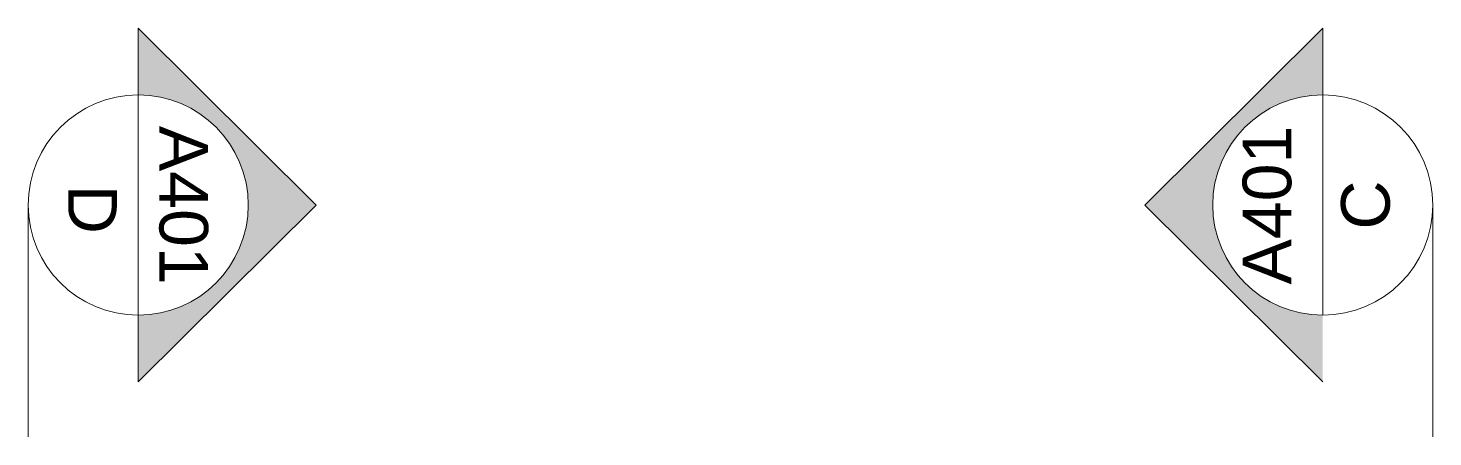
# Model space of a CAD drawing. Header units: inches. Extents: x 446 to 5946, y 570 to 2728.
# Drawn here: x 4100.2 to 4282.1, y 1168.9 to 1221.8 of the extents above; entities that cross this region are included whole.
import ezdxf
from ezdxf.enums import TextEntityAlignment as Align

# ---------------------------------------------------------------- set-up
doc = ezdxf.new("R2010")
doc.units = ezdxf.units.IN
doc.header["$MEASUREMENT"] = 0
doc.layers.add('A-ANNO-DIMS', color=3, linetype='Continuous', lineweight=9, transparency=0.22)
doc.layers.add('A-ANNO-TEXT', color=3, linetype='Continuous', lineweight=18)
doc.styles.get("Standard").update_dxf_attribs({"font": 'Arial.ttf'})

msp = doc.modelspace()

# ---------------------------------------------------------------- hatches: boundary and pattern name
at = {"layer": 'A-ANNO-DIMS', "linetype": 'Continuous', "lineweight": 20, "transparency": 33554687}
h = msp.add_hatch(color=256, dxfattribs=at)
h.dxf.hatch_style = 1
h.paths.add_polyline_path([(4137.51, 1198.9), (4114.49, 1221.8), (4114.49, 1213.16, -0.414214), (4128.74, 1198.9, -0.414214), (4114.49, 1184.65), (4114.49, 1176.01)])
h = msp.add_hatch(color=256, dxfattribs=at)
h.dxf.hatch_style = 1
h.paths.add_polyline_path([(4267.86, 1176.01), (4267.86, 1184.65, -0.414214), (4253.61, 1198.9, -0.414214), (4267.86, 1213.16), (4267.86, 1221.8), (4244.84, 1198.9)])

# ---------------------------------------------------------------- linework, layer by layer
for p, q in [((4114.49, 1213.16), (4114.49, 1221.8)), ((4114.49, 1221.8), (4137.51, 1198.9)), ((4267.86, 1221.8), (4244.84, 1198.9)), ((4267.86, 1213.16), (4267.86, 1221.8)), ((4267.86, 1193.29), (4267.86, 1221.8)), ((4114.49, 1184.65), (4114.49, 1213.16)), ((4114.49, 1176.01), (4137.51, 1198.9)), ((4267.86, 1176.01), (4244.84, 1198.9)), ((4267.86, 1193.29), (4267.86, 1184.65)), ((4114.49, 1184.65), (4114.49, 1176.01))]:
    msp.add_line(p, q, dxfattribs=at)
for centre in [(4114.49, 1198.9), (4267.86, 1198.9)]:
    msp.add_circle(centre, 14.25, dxfattribs=at)
at = {"layer": 'A-ANNO-TEXT'}
for p, q in [((4100.23, 1198.9), (4100.23, 1168.9)), ((4282.12, 1198.9), (4282.12, 1168.9))]:
    msp.add_line(p, q, dxfattribs=at)

# ---------------------------------------------------------------- texts
at = {"layer": 'A-ANNO-DIMS', "linetype": 'Continuous', "lineweight": 20, "transparency": 33554687}
for tag, text, height, rotation, p in [('A401', 'A301', 6.299, 270, (4123.54, 1198.87)), ('A401', 'A301', 6.299, 90, (4257.48, 1198.9)), ('D', 'A', 6.3, 270, (4111.73, 1198.35)), ('C', 'A', 6.3, 90, (4270.23, 1198.9))]:
    msp.add_attdef(tag, text=text, height=height, rotation=rotation, dxfattribs=at).set_placement(p, align=Align.TOP_CENTER)

doc.saveas('drawing.dxf')
